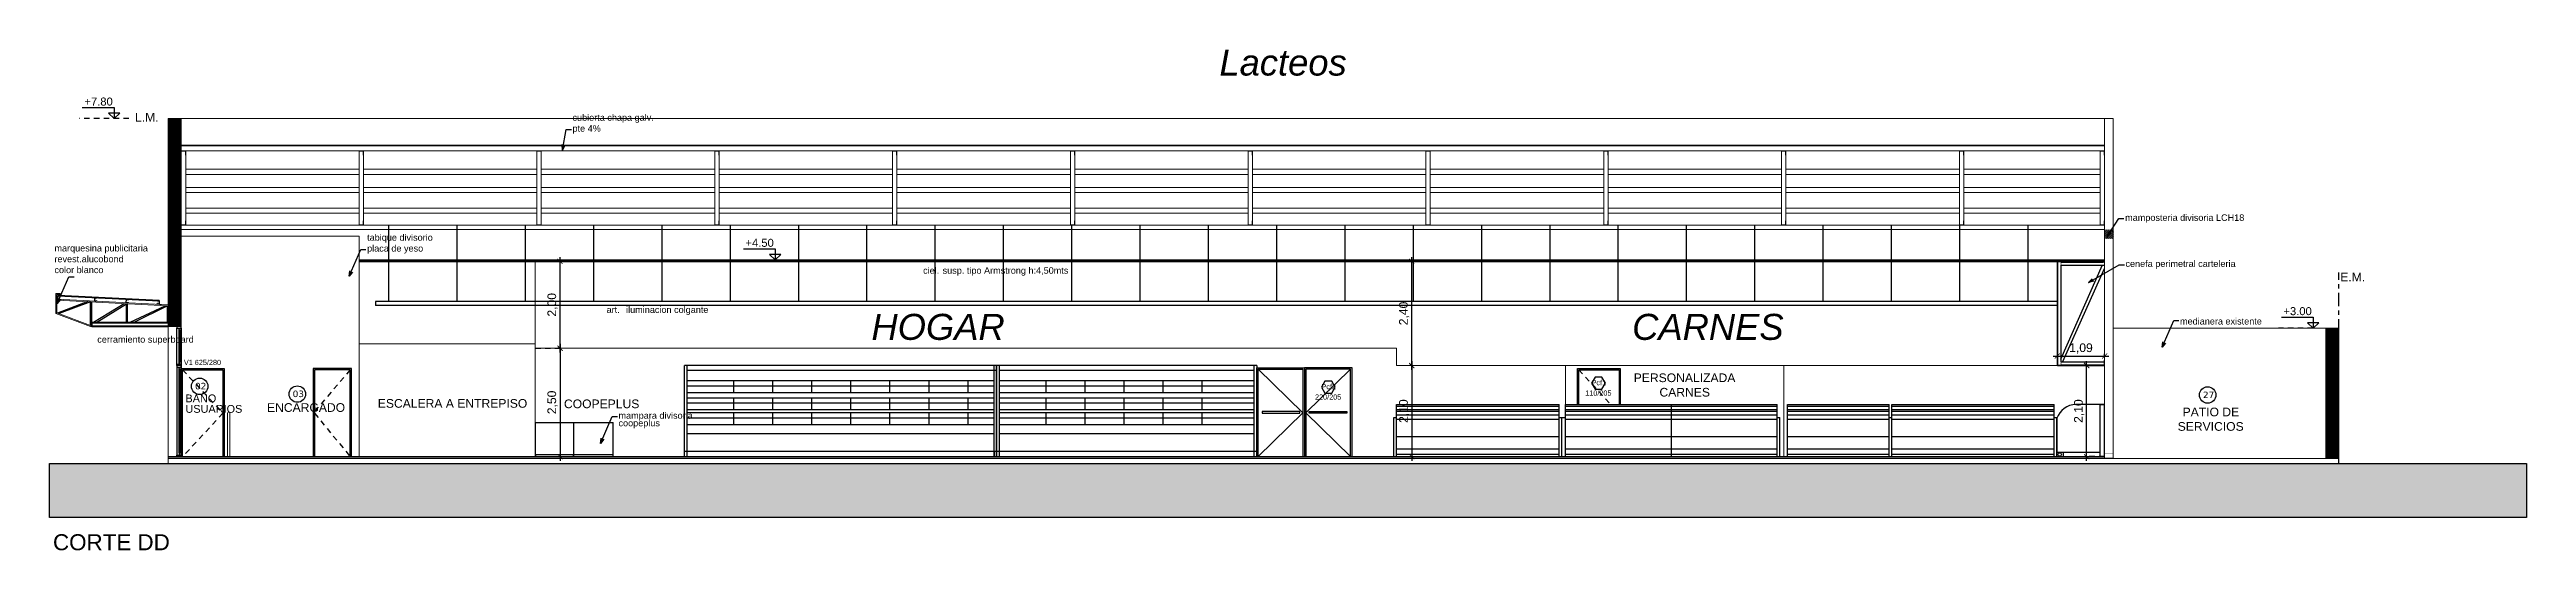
# Model space of a CAD drawing. Header units: metres. Extents: x 1166 to 1459, y -137 to 62.
# Drawn here: x 1255.8 to 1313, y -105.9 to -94.3 of the extents above; entities that cross this region are included whole.
import ezdxf

# ---------------------------------------------------------------- set-up
doc = ezdxf.new("R2010")
doc.units = ezdxf.units.M
doc.header["$LTSCALE"] = 0.508
doc.header["$PDMODE"] = 1
doc.header["$PDSIZE"] = -2
for name, pattern in [('ACAD_ISO10W100', [18, 12, -3, 0, -3]), ('DASHED2', [0.375, 0.25, -0.125]), ('HIDDEN', [0.375, 0.25, -0.125]), ('HIDDEN2', [0.1875, 0.125, -0.0625])]:
    doc.linetypes.add(name, pattern=pattern)
doc.layers.get('0').update_dxf_attribs({"color": 9})
doc.layers.get('Defpoints').update_dxf_attribs({"color": 9})
for name, color, linetype in [('1-EJES', 9, 'ACAD_ISO10W100'), ('2-Desig-Carp', 9, 'Continuous'), ('2-texto', 9, 'Continuous'), ('3-muros', 9, 'Continuous'), ('3-tabiques', 9, 'Continuous'), ('3-VISTA', 9, 'Continuous'), ('4-carpinterias', 9, 'Continuous'), ('7-artef', 9, 'Continuous'), ('7-equipamiento', 9, 'Continuous'), ('8-cotas-100', 9, 'Continuous'), ('9-Hatch', 9, 'Continuous'), ('9-Hatch existente', 9, 'Continuous'), ('arq 0.09', 9, 'Continuous'), ('arq carpinterias', 9, 'Continuous'), ('Estructura', 9, 'HIDDEN2'), ('estructura metlaica', 9, 'Continuous'), ('Iluminacion', 9, 'Continuous'), ('Metálica', 9, 'Continuous')]:
    doc.layers.add(name, color=color, linetype=linetype)
doc.styles.add('swiss', font='swissel.ttf')
doc.dimstyles.new('dim-100', dxfattribs={"dimtxt": 0.2, "dimasz": 0.12, "dimexe": 0.05, "dimexo": 0, "dimgap": 0.05, "dimtad": 1, "dimzin": 4, "dimtxsty": 'swiss', "dimblk": 'ARCHTICK', "dimcen": 0.5, "dimdle": 0.1, "dimclrd": 256, "dimclre": 252, "dimclrt": 256, "dimadec": 0, "dimazin": 0, "dimtfac": 1, "dimtix": 1, "dimtmove": 2, "dimatfit": 3, "dimldrblk": 'OPEN30', "dimfxl": 0.05, "dimtolj": 1, "dimtzin": 0, "dimarcsym": 0})

msp = doc.modelspace()

# ---------------------------------------------------------------- texts
at = {"layer": '2-Desig-Carp', "char_height": 0.12, "width": 5.11385, "attachment_point": 3, "style": 'swiss'}
for s, insert in [('\\pi-0.36,l0.48,t0.48;{\\fArial|b0|i0|c0|p34;V1 625/280}', (1259.79, -101.484)), ('Pcf2', (1285.499, -102.042)), ('{\\fArial|b0|i0|c0|p34;110/205}', (1291.853, -102.191)), ('Pcf1', (1291.729, -101.95)), ('{\\fArial|b0|i0|c0|p34;220/205}', (1285.622, -102.283))]:
    msp.add_mtext(s, dxfattribs=dict(at, insert=insert))
at = {"layer": '2-texto', "style": 'swiss'}
for s, height, p in [('+7.80', 0.1847, (1256.64, -95.621)), ('+4.50', 0.1847, (1271.883, -98.878)), ('+3.00', 0.1847, (1307.348, -100.454)), ('CORTE DD', 0.3694, (1255.914, -105.875))]:
    msp.add_text(s, height=height, dxfattribs=at).set_placement(p)
for s, insert, char_height, width, attachment_point in [('L.M.', (1257.806, -95.79), 0.2, 3.10441, 1), ('\\A1;cubierta chapa galv.\\Ppte 4%', (1267.894, -96.268), 0.15, 3.95327, 7), ('\\A1;mamposteria divisoria LCH18', (1303.697, -98.325), 0.15, 3.95327, 7), ('\\A1;tabique divisorio\\Pplaca de yeso', (1263.158, -99.033), 0.15, 3.95327, 7), ('\\A1;marquesina publicitaria\\Prevest.alucobond\\Pcolor blanco', (1255.948, -99.487), 0.15, 2.41056, 7), ('\\A1;\\pi-0.45,l0.6,t0.6;ciel.^Isusp. tipo Armstrong h:4,50mts', (1275.829, -99.544), 0.15, 3.95327, 7), ('\\A1;cenefa perimetral carteleria', (1303.705, -99.387), 0.15, 3.95327, 7), ('E.M.', (1308.658, -99.476), 0.2, 3.10441, 1), ('\\A1;\\pi-0.45,l0.75,t0.75;art.^Iiluminacion colgante', (1268.38, -100.448), 0.15, 3.95327, 7), ('\\A1;medianera existente', (1304.963, -100.672), 0.15, 3.95327, 7), ('\\A1;cerramiento superboard', (1256.936, -101.134), 0.15, 2.41056, 7), ('\\P{\\H0.9x;\\PBAÑO }', (1258.968, -101.65), 0.2, 5.11385, 1), ('{\\fVerdana|b0|i0|c0|p34;02}', (1259.189, -102.168), 0.15, 0.17143, 7), ('{\\fVerdana|b0|i0|c0|p34;03}', (1261.441, -102.346), 0.15, 0.17143, 7), ('\\pi25.888;{\\fArial|b0|i0|c0|p34;PERSONALIZADA\\P\\pi26.481;CARNES}', (1266.478, -101.798), 0.2, 54.0984, 1), ('{\\fVerdana|b0|i0|c0|p34;27}', (1305.491, -102.368), 0.15, 0.29475, 7), ('\\P{\\H0.9x;\\PUSUARIOS }', (1258.968, -101.892), 0.2, 5.11385, 1), ('\\pi26.166;{\\fArial|b0|i0|c0|p34;ENCARGADO}', (1234.684, -102.484), 0.2, 54.0984, 1), ('\\pi25.343;{\\fArial|b0|i0|c0|p34;ESCALERA A ENTREPISO}', (1238.062, -102.389), 0.2, 54.0984, 1), ('\\pi26.194;{\\fArial|b0|i0|c0|p34;COOPEPLUS}', (1241.503, -102.399), 0.2, 54.0984, 1), ('\\A1;mampara divisoria', (1268.955, -102.889), 0.15, 3.95327, 7), ('\\pi0.55084;{\\fArial|b0|i0|c0|p34;PATIO DE \\P\\pi0.4374;SERVICIOS}', (1304.472, -102.587), 0.2, 2.36921, 1), ('\\A1;coopeplus', (1268.955, -103.063), 0.15, 3.95327, 7)]:
    msp.add_mtext(s, dxfattribs=dict(at, insert=insert, char_height=char_height, width=width, attachment_point=attachment_point))
at = {"layer": '3-tabiques', "char_height": 0.6, "attachment_point": 3}
for s, insert in [('{\\fArial|b0|i1|c0|p34;Lacteos}', (1285.747, -94.329)), ('{\\fArial|b0|i1|c0|p34;HOGAR}', (1277.861, -100.424)), ('{\\fArial|b0|i1|c0|p34;CARNES}', (1295.822, -100.424))]:
    msp.add_mtext_dynamic_manual_height_columns(s, width=4.00036, gutter_width=12.5, heights=[0], dxfattribs=dict(at, insert=insert))

# ---------------------------------------------------------------- blocks, each defined once
blk = doc.blocks.new('*U233')
at = {"layer": '3-tabiques', "color": 3}
blk.add_lwpolyline([(-0.002, 0.019), (0.002, 0.019), (0.002, 0.011), (-0.002, 0.011)], close=True, dxfattribs=at)
for points in [[(0, -0.019), (0, 0.011)], [(-0.007, -0.019), (-0.007, -0.018), (-0.004, -0.018)], [(-0.007, -0.019), (0.007, -0.019)], [(0.007, -0.019), (0.007, -0.018), (0.004, -0.018)]]:
    blk.add_lwpolyline(points, dxfattribs=at)
blk = doc.blocks.new('*U234')
at = {"layer": '3-tabiques', "color": 0, "linetype": 'ByBlock', "lineweight": -2}
for p in [(-20.4, 0), (-19.8, 0), (-19.2, 0), (-18.6, 0), (-18, 0), (-17.4, 0), (-16.8, 0), (-16.2, 0), (-15.6, 0), (-15, 0), (-14.4, 0), (-13.8, 0), (-13.2, 0), (-12.6, 0), (-12, 0), (-11.4, 0), (-10.8, 0), (-10.2, 0), (-9.6, 0), (-9, 0), (-8.4, 0), (-7.8, 0), (-7.2, 0), (-6.6, 0), (-6, 0), (-5.4, 0), (-4.8, 0), (-4.2, 0), (-3.6, 0), (-3, 0), (-2.4, 0), (-1.8, 0), (-1.2, 0), (-0.6, 0), (0, 0)]:
    blk.add_blockref('*U233', p, dxfattribs=at)
blk = doc.blocks.new('_ARCHTICK')
at = {"color": 0, "linetype": 'ByBlock', "const_width": 0.15}
blk.add_lwpolyline([(-0.5, -0.5), (0.5, 0.5)], dxfattribs=at)
blk = doc.blocks.new('_Open30')
at = {"color": 0, "linetype": 'ByBlock', "lineweight": -2}
for p, q in [((-1, 0.27), (0, 0)), ((0, 0), (-1, -0.27)), ((0, 0), (-1, 0))]:
    blk.add_line(p, q, dxfattribs=at)
blk = doc.blocks.new('C80x80x15x1.6')
for p, q in [((-0.02, 0.0768), (-0.02, 0.0032)), ((-0.0184, 0.0768), (-0.0184, 0.0032)), ((0.0168, 0.08), (-0.0168, 0.08)), ((0.0168, 0.0784), (-0.0168, 0.0784)), ((-0.0168, 0.0016), (0.0168, 0.0016)), ((-0.0168, 0), (0.0168, 0)), ((0.0184, 0.065), (0.0184, 0.0768)), ((0.02, 0.065), (0.0184, 0.065)), ((0.0184, 0.0032), (0.0184, 0.015)), ((0.0184, 0.015), (0.02, 0.015)), ((0.02, 0.065), (0.02, 0.0768)), ((0.02, 0.0032), (0.02, 0.015))]:
    blk.add_line(p, q)
for centre, radius, start, end in [((-0.0168, 0.0768), 0.0032, 90, 180), ((-0.0168, 0.0032), 0.0032, 180, 270), ((-0.0168, 0.0768), 0.0016, 90, 180), ((-0.0168, 0.0032), 0.0016, 180, 270), ((0.0168, 0.0768), 0.0032, 0, 90), ((0.0168, 0.0768), 0.0016, 0, 90), ((0.0168, 0.0032), 0.0016, 270, 0), ((0.0168, 0.0032), 0.0032, 270, 0)]:
    blk.add_arc(centre, radius, start, end)
blk = doc.blocks.new('*D574')
at = {"layer": '8-cotas-100', "color": 252, "linetype": 'HIDDEN', "lineweight": -2, "transparency": 16777216}
for p, q in [((1267.034, -101.216), (1267.657, -101.216)), ((1267.034, -103.716), (1267.657, -103.716))]:
    blk.add_line(p, q, dxfattribs=at)
at = {"layer": '8-cotas-100', "lineweight": -2, "transparency": 16777216}
blk.add_line((1267.607, -101.116), (1267.607, -103.816), dxfattribs=at)
at = {"layer": 'Defpoints', "color": 0, "transparency": 16777216}
for p in [(1267.034, -101.216), (1267.034, -103.716), (1267.607, -103.716)]:
    blk.add_point(p, dxfattribs=at)
at = {"layer": '8-cotas-100', "lineweight": -2, "transparency": 16777216, "xscale": 0.12, "yscale": 0.12, "zscale": 0.12}
for p, rotation in [((1267.607, -101.216), 90), ((1267.607, -103.716), 270)]:
    blk.add_blockref('_ARCHTICK', p, dxfattribs=dict(at, rotation=rotation))
at = {"layer": '8-cotas-100', "transparency": 16777216, "insert": (1267.435, -102.466), "char_height": 0.2, "attachment_point": 5, "rotation": 90, "style": 'swiss'}
blk.add_mtext('\\A1;2,50', dxfattribs=at)
blk = doc.blocks.new('*D575')
at = {"layer": '8-cotas-100', "color": 252, "linetype": 'HIDDEN', "lineweight": -2, "transparency": 16777216}
for p, q in [((1287.246, -101.616), (1287.196, -101.616)), ((1286.894, -103.716), (1287.296, -103.716))]:
    blk.add_line(p, q, dxfattribs=at)
at = {"layer": '8-cotas-100', "lineweight": -2, "transparency": 16777216}
blk.add_line((1287.246, -101.516), (1287.246, -103.816), dxfattribs=at)
at = {"layer": 'Defpoints', "color": 0, "transparency": 16777216}
for p in [(1287.246, -101.616), (1286.894, -103.716), (1287.246, -103.716)]:
    blk.add_point(p, dxfattribs=at)
at = {"layer": '8-cotas-100', "lineweight": -2, "transparency": 16777216, "xscale": 0.12, "yscale": 0.12, "zscale": 0.12}
for p, rotation in [((1287.246, -101.616), 90), ((1287.246, -103.716), 270)]:
    blk.add_blockref('_ARCHTICK', p, dxfattribs=dict(at, rotation=rotation))
at = {"layer": '8-cotas-100', "transparency": 16777216, "insert": (1287.074, -102.666), "char_height": 0.2, "attachment_point": 5, "rotation": 90, "style": 'swiss'}
blk.add_mtext('\\A1;2,10', dxfattribs=at)
blk = doc.blocks.new('*D576')
at = {"layer": '8-cotas-100', "color": 252, "linetype": 'HIDDEN', "lineweight": -2, "transparency": 16777216}
for p, q in [((1267.607, -99.214), (1267.557, -99.214)), ((1267.607, -101.216), (1267.557, -101.216))]:
    blk.add_line(p, q, dxfattribs=at)
at = {"layer": '8-cotas-100', "lineweight": -2, "transparency": 16777216}
blk.add_line((1267.607, -101.316), (1267.607, -99.114), dxfattribs=at)
at = {"layer": 'Defpoints', "color": 0, "transparency": 16777216}
for p in [(1267.607, -99.214), (1267.607, -99.214), (1267.607, -101.216)]:
    blk.add_point(p, dxfattribs=at)
at = {"layer": '8-cotas-100', "lineweight": -2, "transparency": 16777216, "xscale": 0.12, "yscale": 0.12, "zscale": 0.12}
for p, rotation in [((1267.607, -99.214), 90), ((1267.607, -101.216), 270)]:
    blk.add_blockref('_ARCHTICK', p, dxfattribs=dict(at, rotation=rotation))
at = {"layer": '8-cotas-100', "transparency": 16777216, "insert": (1267.435, -100.215), "char_height": 0.2, "attachment_point": 5, "rotation": 90, "style": 'swiss'}
blk.add_mtext('\\A1;2,00', dxfattribs=at)
blk = doc.blocks.new('*D577')
at = {"layer": '8-cotas-100', "color": 252, "linetype": 'HIDDEN', "lineweight": -2, "transparency": 16777216}
for p, q in [((1287.246, -99.214), (1287.196, -99.214)), ((1287.246, -101.616), (1287.196, -101.616))]:
    blk.add_line(p, q, dxfattribs=at)
at = {"layer": '8-cotas-100', "lineweight": -2, "transparency": 16777216}
blk.add_line((1287.246, -101.716), (1287.246, -99.114), dxfattribs=at)
at = {"layer": 'Defpoints', "color": 0, "transparency": 16777216}
for p in [(1287.246, -99.214), (1287.246, -99.214), (1287.246, -101.616)]:
    blk.add_point(p, dxfattribs=at)
at = {"layer": '8-cotas-100', "lineweight": -2, "transparency": 16777216, "xscale": 0.12, "yscale": 0.12, "zscale": 0.12}
for p, rotation in [((1287.246, -99.214), 90), ((1287.246, -101.616), 270)]:
    blk.add_blockref('_ARCHTICK', p, dxfattribs=dict(at, rotation=rotation))
at = {"layer": '8-cotas-100', "transparency": 16777216, "insert": (1287.074, -100.415), "char_height": 0.2, "attachment_point": 5, "rotation": 90, "style": 'swiss'}
blk.add_mtext('\\A1;2,40', dxfattribs=at)
blk = doc.blocks.new('*D578')
at = {"layer": '8-cotas-100', "color": 252, "linetype": 'HIDDEN', "lineweight": -2, "transparency": 16777216}
for p, q in [((1303.224, -101.616), (1302.76, -101.616)), ((1303.224, -103.716), (1302.76, -103.716))]:
    blk.add_line(p, q, dxfattribs=at)
at = {"layer": '8-cotas-100', "lineweight": -2, "transparency": 16777216}
blk.add_line((1302.81, -103.816), (1302.81, -101.516), dxfattribs=at)
at = {"layer": 'Defpoints', "color": 0, "transparency": 16777216}
for p in [(1302.81, -101.616), (1303.224, -101.616), (1303.224, -103.716)]:
    blk.add_point(p, dxfattribs=at)
at = {"layer": '8-cotas-100', "lineweight": -2, "transparency": 16777216, "xscale": 0.12, "yscale": 0.12, "zscale": 0.12}
for p, rotation in [((1302.81, -101.616), 90), ((1302.81, -103.716), 270)]:
    blk.add_blockref('_ARCHTICK', p, dxfattribs=dict(at, rotation=rotation))
at = {"layer": '8-cotas-100', "transparency": 16777216, "insert": (1302.638, -102.666), "char_height": 0.2, "attachment_point": 5, "rotation": 90, "style": 'swiss'}
blk.add_mtext('\\A1;2,10', dxfattribs=at)
blk = doc.blocks.new('*D579')
at = {"layer": '8-cotas-100', "lineweight": -2, "transparency": 16777216}
blk.add_line((1302.035, -101.396), (1303.324, -101.396), dxfattribs=at)
at = {"layer": '8-cotas-100', "color": 252, "linetype": 'HIDDEN', "lineweight": -2, "transparency": 16777216}
for p, q in [((1302.135, -101.616), (1302.135, -101.346)), ((1303.224, -101.616), (1303.224, -101.346))]:
    blk.add_line(p, q, dxfattribs=at)
at = {"layer": 'Defpoints', "color": 0, "transparency": 16777216}
for p in [(1302.135, -101.616), (1303.224, -101.396), (1303.224, -101.616)]:
    blk.add_point(p, dxfattribs=at)
at = {"layer": '8-cotas-100', "lineweight": -2, "transparency": 16777216, "xscale": 0.12, "yscale": 0.12, "zscale": 0.12, "rotation": 180}
blk.add_blockref('_ARCHTICK', (1302.135, -101.396), dxfattribs=at)
at = {"layer": '8-cotas-100', "lineweight": -2, "transparency": 16777216, "xscale": 0.12, "yscale": 0.12, "zscale": 0.12}
blk.add_blockref('_ARCHTICK', (1303.224, -101.396), dxfattribs=at)
at = {"layer": '8-cotas-100', "transparency": 16777216, "insert": (1302.679, -101.224), "char_height": 0.2, "attachment_point": 5, "style": 'swiss'}
blk.add_mtext('\\A1;1,09', dxfattribs=at)

# ---------------------------------------------------------------- dimensions: what is measured, and where the dimension line sits
at = {"layer": '8-cotas-100'}
for base, p1, p2, picture, middle in [((1267.607, -99.214), (1267.607, -101.216), (1267.607, -99.214), '*D576', (1267.435, -100.215)), ((1287.246, -99.214), (1287.246, -101.616), (1287.246, -99.214), '*D577', (1287.074, -100.415)), ((1267.607, -103.716), (1267.034, -101.216), (1267.034, -103.716), '*D574', (1267.435, -102.466)), ((1287.246, -103.716), (1287.246, -101.616), (1286.894, -103.716), '*D575', (1287.074, -102.666)), ((1302.81, -101.616), (1303.224, -103.716), (1303.224, -101.616), '*D578', (1302.638, -102.666))]:
    dim = msp.add_linear_dim(base=base, p1=p1, p2=p2, angle=90, dimstyle='dim-100', dxfattribs=at)
    dim.commit()
    dim.dimension.update_dxf_attribs({"geometry": picture, "text_midpoint": middle})
dim = msp.add_linear_dim(base=(1303.224, -101.396), p1=(1302.135, -101.616), p2=(1303.224, -101.616), dimstyle='dim-100', dxfattribs=at)
dim.commit()
dim.dimension.update_dxf_attribs({"geometry": '*D579', "text_midpoint": (1302.679, -101.224)})

# ---------------------------------------------------------------- hatches: boundary and pattern name
at = {"layer": '9-Hatch', "linetype": 'Continuous', "lineweight": 0}
h = msp.add_hatch(dxfattribs=at)
h.set_pattern_fill('ANSI31', color=256, scale=0.01, angle=-90)
h.set_pattern_definition([(315, (-7.122327, -41.89792), (0.0224506403, 0.0224506403), [])])
h.paths.add_polyline_path([(1258.874, -98.488), (1258.574, -98.488), (1258.574, -98.688), (1258.874, -98.688)])
h = msp.add_hatch(dxfattribs=at)
h.set_pattern_fill('ANSI31', color=256, scale=0.01, angle=-90)
h.set_pattern_definition([(315, (37.43307, -41.896056), (0.0224506403, 0.0224506403), [])])
h.paths.add_polyline_path([(1303.43, -98.486), (1303.232, -98.486), (1303.232, -98.686), (1303.43, -98.686)])
at = {"layer": '9-Hatch'}
h = msp.add_hatch(dxfattribs=at)
h.set_pattern_fill('HOUND', color=256, scale=0.1, angle=45)
h.set_pattern_definition([(45, (92.53986, -43.1734), (0.336759605, 0.561266008), [2.54, -1.27]), (135, (92.53986, -43.1734), (0.336759605, -0.561266008), [2.54, -1.27])])
h.paths.add_polyline_path([(1312.952, -105.118), (1312.952, -103.876), (1255.835, -103.876), (1255.835, -105.118)])
at = {"layer": '9-Hatch existente', "linetype": 'Continuous', "lineweight": 0}
h = msp.add_hatch(dxfattribs=at)
h.set_pattern_fill('ANSI31', color=256, scale=0.005, angle=-90)
h.set_pattern_definition([(315, (200.439548, -41.292027), (0.01122532015, 0.01122532015), [])])
h.paths.add_polyline_path([(1258.874, -95.922), (1258.574, -95.922), (1258.574, -100.716), (1258.874, -100.716)])
h = msp.add_hatch(dxfattribs=at)
h.set_pattern_fill('ANSI31', color=256, scale=0.005, angle=-90)
h.set_pattern_definition([(315, (200.439548, -41.082027), (0.01122532015, 0.01122532015), [])])
h.paths.add_polyline_path([(1308.624, -100.756), (1308.324, -100.756), (1308.324, -103.756), (1308.624, -103.756)])

# ---------------------------------------------------------------- linework, layer by layer
at = {"layer": '1-EJES', "linetype": 'ACAD_ISO10W100', "ltscale": 0.05}
msp.add_line((1308.624, -103.876), (1308.624, -99.468), dxfattribs=at)
at = {"layer": '2-texto', "linetype": 'HIDDEN'}
for p, q in [((1257.667, -95.922), (1256.525, -95.922)), ((1308.033, -100.756), (1307.233, -100.756))]:
    msp.add_line(p, q, dxfattribs=at)
at = {"layer": '2-texto'}
for p, q in [((1257.455, -95.799), (1257.195, -95.799)), ((1272.699, -99.057), (1272.438, -99.057)), ((1308.164, -100.633), (1307.903, -100.633))]:
    msp.add_line(p, q, dxfattribs=at)
for points in [[(1256.591, -95.668), (1257.325, -95.668), (1257.325, -95.922)], [(1257.325, -95.922), (1257.195, -95.799)], [(1257.325, -95.922), (1257.455, -95.799)], [(1271.835, -98.925), (1272.568, -98.925), (1272.568, -99.18)], [(1272.568, -99.18), (1272.438, -99.057)], [(1272.568, -99.18), (1272.699, -99.057)], [(1307.3, -100.501), (1308.033, -100.501), (1308.033, -100.756)], [(1308.033, -100.756), (1307.903, -100.633)], [(1308.033, -100.756), (1308.164, -100.633)]]:
    msp.add_lwpolyline(points, dxfattribs=at)
for centre in [(1259.297, -102.095), (1261.549, -102.274), (1305.6, -102.295)]:
    msp.add_circle(centre, 0.19, dxfattribs=at)
at = {"layer": '3-muros', "lineweight": 0}
for p, q in [((1258.874, -95.922), (1258.574, -95.922)), ((1258.574, -95.922), (1258.574, -100.716)), ((1258.874, -100.716), (1258.874, -95.922)), ((1303.224, -95.922), (1303.224, -103.756)), ((1303.224, -95.922), (1303.424, -95.922)), ((1303.424, -95.922), (1303.424, -103.756)), ((1258.574, -100.716), (1258.874, -100.716)), ((1308.324, -103.756), (1308.324, -100.756)), ((1308.624, -100.756), (1308.324, -100.756)), ((1308.624, -103.876), (1308.624, -100.756)), ((1258.574, -103.756), (1258.574, -103.876))]:
    msp.add_line(p, q, dxfattribs=at)
at = {"layer": '3-muros', "linetype": 'Continuous', "lineweight": 0}
for p, q in [((1267.034, -101.216), (1267.034, -99.214)), ((1286.894, -101.216), (1267.034, -101.216)), ((1286.894, -101.216), (1286.894, -101.616)), ((1286.894, -101.616), (1303.224, -101.616)), ((1303.224, -103.716), (1258.574, -103.716)), ((1303.224, -103.726), (1258.574, -103.726))]:
    msp.add_line(p, q, dxfattribs=at)
at = {"layer": '3-muros', "flags": 128}
msp.add_lwpolyline([(1255.977, -100.084), (1255.977, -100.416)], dxfattribs=at)
at = {"layer": '3-muros'}
msp.add_lwpolyline([(1255.835, -103.876), (1312.952, -103.876), (1312.952, -105.118), (1255.835, -105.118)], close=True, dxfattribs=at)
at = {"layer": '3-muros', "lineweight": 0, "const_width": 0.01, "flags": 128}
msp.add_lwpolyline([(1303.224, -103.716), (1303.224, -103.646), (1303.424, -103.646), (1303.424, -103.73), (1303.224, -103.73), (1303.224, -103.646)], dxfattribs=at)
at = {"layer": '3-tabiques', "linetype": 'Continuous', "lineweight": 0}
for p, q in [((1262.974, -98.636), (1258.874, -98.636)), ((1262.974, -103.716), (1262.974, -98.636)), ((1267.034, -101.116), (1262.974, -101.116)), ((1267.034, -103.716), (1267.034, -101.116))]:
    msp.add_line(p, q, dxfattribs=at)
at = {"layer": '3-tabiques'}
for p, q in [((1262.974, -99.177), (1303.224, -99.177)), ((1262.974, -99.199), (1303.224, -99.199)), ((1262.974, -99.214), (1303.224, -99.214)), ((1302.135, -99.216), (1303.224, -99.216)), ((1302.135, -101.616), (1302.135, -99.216)), ((1256.036, -99.99), (1256.035, -100.01)), ((1256.036, -99.99), (1258.366, -100.107)), ((1256.036, -100.01), (1258.366, -100.127)), ((1302.135, -101.616), (1303.224, -101.616)), ((1303.124, -103.716), (1303.124, -102.516)), ((1303.224, -102.516), (1303.124, -102.516)), ((1303.124, -103.716), (1303.124, -102.516)), ((1303.124, -102.516), (1303.224, -102.516)), ((1303.224, -103.716), (1303.224, -102.516)), ((1303.224, -103.716), (1303.224, -102.516))]:
    msp.add_line(p, q, dxfattribs=at)
at = {"layer": '3-tabiques', "const_width": 0.01}
for points in [[(1302.218, -99.257), (1302.218, -99.229), (1302.148, -99.229), (1302.148, -99.257)], [(1302.246, -99.229), (1302.218, -99.229), (1302.218, -99.299), (1302.246, -99.299)], [(1303.196, -99.299), (1303.224, -99.299), (1303.224, -99.229), (1303.196, -99.229)], [(1302.148, -101.575), (1302.148, -101.603), (1302.218, -101.603), (1302.218, -101.575)], [(1302.246, -101.533), (1302.218, -101.533), (1302.218, -101.603), (1302.246, -101.603)], [(1303.196, -101.603), (1303.224, -101.603), (1303.224, -101.533), (1303.196, -101.533)]]:
    msp.add_lwpolyline(points, dxfattribs=at)
at = {"layer": '3-VISTA', "linetype": 'Continuous', "lineweight": 0}
for p, q in [((1303.224, -95.922), (1258.874, -95.922)), ((1308.324, -100.756), (1303.424, -100.756)), ((1290.793, -102.516), (1290.793, -101.616)), ((1290.793, -103.716), (1290.793, -101.616)), ((1295.824, -101.616), (1295.824, -103.716))]:
    msp.add_line(p, q, dxfattribs=at)
at = {"layer": '3-VISTA'}
for p, q in [((1302.148, -101.603), (1302.148, -99.229)), ((1303.171, -99.299), (1302.204, -101.479)), ((1302.218, -99.229), (1303.196, -99.229)), ((1302.218, -99.299), (1303.21, -99.299)), ((1302.218, -99.299), (1302.218, -101.533)), ((1303.21, -99.385), (1302.256, -101.533)), ((1270.534, -101.616), (1270.474, -101.616)), ((1270.474, -103.716), (1270.474, -101.616)), ((1277.674, -101.616), (1270.534, -101.616)), ((1270.534, -101.616), (1270.534, -103.602)), ((1277.614, -103.716), (1277.614, -101.616)), ((1277.674, -101.616), (1277.674, -103.716)), ((1277.734, -101.616), (1277.674, -101.616)), ((1277.674, -103.716), (1277.674, -101.616)), ((1283.674, -101.616), (1277.734, -101.616)), ((1277.734, -101.616), (1277.734, -103.602)), ((1283.614, -103.716), (1283.614, -101.616)), ((1283.674, -101.616), (1283.674, -103.716)), ((1302.218, -101.533), (1303.196, -101.533)), ((1302.218, -101.603), (1303.21, -101.603)), ((1277.674, -101.728), (1270.534, -101.728)), ((1277.614, -101.972), (1270.534, -101.972)), ((1277.614, -102.09), (1270.534, -102.09)), ((1271.615, -102.244), (1271.615, -101.972)), ((1272.515, -102.244), (1272.515, -101.972)), ((1273.415, -102.244), (1273.415, -101.972)), ((1274.315, -102.244), (1274.315, -101.972)), ((1275.215, -102.244), (1275.215, -101.972)), ((1276.115, -102.244), (1276.115, -101.972)), ((1277.015, -102.244), (1277.015, -101.972)), ((1283.614, -101.728), (1277.734, -101.728)), ((1283.614, -101.972), (1277.734, -101.972)), ((1283.614, -102.09), (1277.734, -102.09)), ((1278.815, -102.244), (1278.815, -101.972)), ((1279.715, -102.244), (1279.715, -101.972)), ((1280.615, -102.244), (1280.615, -101.972)), ((1281.515, -102.244), (1281.515, -101.972)), ((1282.415, -102.244), (1282.415, -101.972)), ((1277.614, -102.244), (1270.534, -102.244)), ((1277.614, -102.365), (1270.534, -102.365)), ((1277.614, -102.484), (1270.534, -102.484)), ((1277.614, -102.638), (1270.534, -102.638)), ((1277.614, -102.709), (1270.534, -102.709)), ((1271.615, -102.638), (1271.615, -102.365)), ((1271.615, -102.982), (1271.615, -102.709)), ((1272.515, -102.638), (1272.515, -102.365)), ((1272.515, -102.982), (1272.515, -102.709)), ((1273.415, -102.638), (1273.415, -102.365)), ((1273.415, -102.982), (1273.415, -102.709)), ((1274.315, -102.638), (1274.315, -102.365)), ((1274.315, -102.982), (1274.315, -102.709)), ((1275.215, -102.638), (1275.215, -102.365)), ((1275.215, -102.982), (1275.215, -102.709)), ((1276.115, -102.638), (1276.115, -102.365)), ((1276.115, -102.982), (1276.115, -102.709)), ((1277.015, -102.638), (1277.015, -102.365)), ((1277.015, -102.982), (1277.015, -102.709)), ((1283.614, -102.244), (1277.734, -102.244)), ((1283.614, -102.365), (1277.734, -102.365)), ((1283.614, -102.484), (1277.734, -102.484)), ((1283.614, -102.638), (1277.734, -102.638)), ((1283.614, -102.709), (1277.734, -102.709)), ((1278.815, -102.638), (1278.815, -102.365)), ((1278.815, -102.982), (1278.815, -102.709)), ((1279.715, -102.638), (1279.715, -102.365)), ((1279.715, -102.982), (1279.715, -102.709)), ((1280.615, -102.638), (1280.615, -102.365)), ((1280.615, -102.982), (1280.615, -102.709)), ((1281.515, -102.638), (1281.515, -102.365)), ((1281.515, -102.982), (1281.515, -102.709)), ((1282.415, -102.638), (1282.415, -102.365)), ((1282.415, -102.982), (1282.415, -102.709)), ((1277.614, -102.827), (1270.534, -102.827)), ((1277.614, -102.982), (1270.534, -102.982)), ((1277.614, -103.193), (1270.534, -103.193)), ((1283.614, -102.827), (1277.734, -102.827)), ((1283.614, -102.982), (1277.734, -102.982)), ((1283.614, -103.193), (1277.734, -103.193)), ((1270.534, -103.602), (1270.474, -103.602)), ((1277.674, -103.602), (1270.534, -103.602)), ((1270.534, -103.602), (1270.534, -103.716)), ((1277.614, -103.602), (1277.614, -103.716)), ((1277.734, -103.602), (1277.674, -103.602)), ((1283.674, -103.602), (1277.734, -103.602)), ((1277.734, -103.602), (1277.734, -103.716))]:
    msp.add_line(p, q, dxfattribs=at)
at = {"layer": '3-VISTA', "lineweight": 0}
msp.add_line((1258.574, -100.716), (1258.574, -103.756), dxfattribs=at)
at = {"layer": '3-VISTA'}
for points in [[(1283.673, -103.716), (1283.673, -101.666), (1284.773, -101.666), (1284.773, -103.716)], [(1285.873, -103.716), (1285.873, -101.666), (1284.773, -101.666), (1284.773, -103.716)]]:
    msp.add_lwpolyline(points, dxfattribs=at)
at = {"layer": '4-carpinterias', "linetype": 'Continuous', "lineweight": 0}
for p, q in [((1258.874, -96.537), (1303.224, -96.537)), ((1258.874, -96.547), (1303.224, -96.547))]:
    msp.add_line(p, q, dxfattribs=at)
at = {"layer": '4-carpinterias'}
for p, q in [((1258.774, -101.581), (1258.774, -100.751)), ((1258.824, -101.581), (1258.824, -100.801)), ((1258.849, -100.801), (1258.849, -101.531)), ((1258.874, -100.801), (1258.874, -103.631)), ((1258.774, -101.651), (1258.774, -103.681)), ((1258.824, -103.631), (1258.824, -101.651)), ((1258.849, -101.701), (1258.849, -103.631))]:
    msp.add_line(p, q, dxfattribs=at)
at = {"layer": '4-carpinterias', "linetype": 'DASHED2'}
for p, q in [((1258.904, -101.716), (1259.831, -102.716)), ((1262.769, -101.716), (1261.945, -102.676)), ((1291.098, -101.716), (1291.84, -102.516)), ((1259.831, -102.716), (1258.904, -103.716)), ((1261.945, -102.716), (1262.769, -103.716))]:
    msp.add_line(p, q, dxfattribs=at)
at = {"layer": '4-carpinterias', "lineweight": 0}
for p, q in [((1268.834, -102.926), (1267.034, -102.926)), ((1267.044, -103.666), (1267.044, -102.936)), ((1267.916, -102.936), (1267.044, -102.936)), ((1267.916, -103.666), (1267.916, -102.936)), ((1268.824, -102.936), (1267.926, -102.936)), ((1267.926, -103.666), (1267.926, -102.936)), ((1268.824, -103.666), (1268.824, -102.936)), ((1268.834, -103.726), (1268.834, -102.926)), ((1268.834, -103.676), (1267.034, -103.676)), ((1267.916, -103.666), (1267.044, -103.666)), ((1268.824, -103.666), (1267.926, -103.666))]:
    msp.add_line(p, q, dxfattribs=at)
at = {"layer": '4-carpinterias', "lineweight": 0, "const_width": 0.01}
for points in [[(1258.592, -100.696), (1258.692, -100.696), (1258.692, -100.596), (1258.592, -100.596)], [(1258.746, -100.696), (1258.846, -100.696), (1258.846, -100.596), (1258.746, -100.596)]]:
    msp.add_lwpolyline(points, close=True, dxfattribs=at)
at = {"layer": '4-carpinterias'}
for points in [[(1258.774, -100.716), (1258.774, -100.751), (1258.874, -100.751), (1258.874, -100.716), (1258.774, -100.716)], [(1258.874, -100.751), (1258.874, -100.801), (1258.824, -100.801), (1258.824, -100.751)], [(1258.774, -101.616), (1258.774, -101.581), (1258.874, -101.581), (1258.874, -101.616), (1258.774, -101.616)], [(1258.774, -101.616), (1258.774, -101.651), (1258.874, -101.651), (1258.874, -101.616), (1258.774, -101.616)], [(1258.874, -101.581), (1258.874, -101.531), (1258.824, -101.531), (1258.824, -101.581)], [(1258.874, -101.651), (1258.874, -101.701), (1258.824, -101.701), (1258.824, -101.651)], [(1258.874, -103.716), (1258.874, -101.686), (1259.858, -101.686), (1259.858, -103.716)], [(1262.799, -103.716), (1262.799, -101.686), (1261.915, -101.686), (1261.915, -103.716)], [(1283.708, -103.716), (1283.708, -101.701), (1284.738, -101.701), (1284.738, -103.716)], [(1283.708, -101.701), (1284.738, -102.708)], [(1285.838, -103.716), (1285.838, -101.701), (1284.808, -101.701), (1284.808, -103.716)], [(1285.838, -101.701), (1284.808, -102.708)], [(1291.068, -102.516), (1291.068, -101.686), (1292.052, -101.686), (1292.052, -102.516)], [(1284.738, -102.708), (1283.708, -103.716)], [(1284.808, -102.708), (1285.838, -103.716)], [(1258.774, -103.716), (1258.774, -103.681), (1258.874, -103.681), (1258.874, -103.716), (1258.774, -103.716)], [(1258.874, -103.681), (1258.874, -103.631), (1258.824, -103.631), (1258.824, -103.681)]]:
    msp.add_lwpolyline(points, dxfattribs=at)
at = {"layer": '4-carpinterias', "lineweight": 0, "flags": 128}
msp.add_lwpolyline([(1259.935, -103.716), (1259.935, -102.716, -1), (1259.99, -102.716), (1259.99, -103.716)], format="xyb", dxfattribs=at)
at = {"layer": '4-carpinterias'}
for points in [[(1284.664, -102.673), (1283.798, -102.673), (1283.798, -102.715), (1284.664, -102.715)], [(1284.883, -102.673), (1285.749, -102.673), (1285.749, -102.715), (1284.883, -102.715)]]:
    msp.add_lwpolyline(points, close=True, dxfattribs=at)
at = {"layer": '4-carpinterias', "lineweight": 0}
for points in [[(1267.049, -103.676), (1267.034, -103.676), (1267.034, -103.726), (1267.049, -103.726)], [(1267.926, -103.676), (1267.913, -103.676), (1267.913, -103.726), (1267.926, -103.726)], [(1268.834, -103.676), (1268.822, -103.676), (1268.822, -103.726), (1268.834, -103.726)]]:
    msp.add_lwpolyline(points, close=True, dxfattribs=at)
at = {"layer": '7-artef'}
for p, q in [((1286.894, -103.716), (1286.894, -102.516)), ((1286.894, -102.516), (1290.644, -102.516)), ((1286.894, -102.556), (1290.644, -102.556)), ((1286.894, -102.629), (1290.644, -102.629)), ((1286.894, -102.669), (1290.644, -102.669)), ((1286.894, -102.755), (1290.644, -102.755)), ((1290.644, -103.716), (1290.644, -102.516)), ((1290.793, -103.716), (1290.793, -102.516)), ((1290.793, -102.516), (1293.233, -102.516)), ((1290.793, -102.556), (1293.233, -102.556)), ((1290.793, -102.629), (1293.233, -102.629)), ((1290.793, -102.669), (1293.233, -102.669)), ((1290.793, -102.755), (1293.233, -102.755)), ((1293.233, -103.716), (1293.233, -102.516)), ((1293.233, -103.716), (1293.233, -102.516)), ((1293.233, -102.516), (1295.673, -102.516)), ((1293.233, -102.556), (1295.673, -102.556)), ((1293.233, -102.629), (1295.673, -102.629)), ((1293.233, -102.669), (1295.673, -102.669)), ((1293.233, -102.755), (1295.673, -102.755)), ((1295.673, -103.716), (1295.673, -102.516)), ((1295.914, -103.716), (1295.914, -102.516)), ((1295.914, -103.716), (1295.914, -102.516)), ((1295.914, -102.516), (1298.254, -102.516)), ((1295.914, -102.556), (1298.254, -102.556)), ((1295.914, -102.629), (1298.254, -102.629)), ((1295.914, -102.669), (1298.254, -102.669)), ((1295.914, -102.755), (1298.254, -102.755)), ((1298.254, -103.716), (1298.254, -102.516)), ((1298.314, -103.716), (1298.314, -102.516)), ((1298.314, -102.516), (1302.064, -102.516)), ((1298.314, -102.556), (1302.064, -102.556)), ((1298.314, -102.629), (1302.064, -102.629)), ((1298.314, -102.669), (1302.064, -102.669)), ((1298.314, -102.755), (1302.064, -102.755)), ((1302.064, -103.716), (1302.064, -102.516)), ((1286.834, -103.716), (1286.834, -102.816)), ((1286.834, -102.816), (1286.894, -102.816)), ((1286.894, -102.85), (1290.644, -102.85)), ((1286.894, -103.251), (1290.644, -103.251)), ((1290.644, -102.816), (1290.704, -102.816)), ((1290.704, -103.716), (1290.704, -102.816)), ((1290.704, -103.716), (1290.704, -102.816)), ((1290.704, -102.816), (1290.793, -102.816)), ((1290.793, -102.85), (1293.233, -102.85)), ((1290.793, -103.251), (1293.233, -103.251)), ((1293.233, -102.85), (1295.673, -102.85)), ((1293.233, -103.251), (1295.673, -103.251)), ((1295.673, -102.816), (1295.733, -102.816)), ((1295.733, -103.716), (1295.733, -102.816)), ((1295.733, -103.716), (1295.733, -102.816)), ((1295.914, -102.85), (1298.254, -102.85)), ((1295.914, -103.251), (1298.254, -103.251)), ((1298.254, -103.716), (1298.254, -102.816)), ((1298.254, -102.816), (1298.314, -102.816)), ((1298.314, -102.85), (1302.064, -102.85)), ((1298.314, -103.251), (1302.064, -103.251)), ((1302.064, -102.816), (1302.124, -102.816)), ((1302.124, -103.716), (1302.124, -102.816)), ((1302.124, -103.716), (1302.124, -102.816)), ((1286.894, -103.535), (1290.644, -103.535)), ((1286.894, -103.662), (1290.644, -103.662)), ((1290.793, -103.535), (1293.233, -103.535)), ((1290.793, -103.662), (1293.233, -103.662)), ((1293.233, -103.535), (1295.673, -103.535)), ((1293.233, -103.662), (1295.673, -103.662)), ((1295.914, -103.535), (1298.254, -103.535)), ((1295.914, -103.662), (1298.254, -103.662)), ((1298.314, -103.535), (1302.064, -103.535)), ((1298.314, -103.662), (1302.064, -103.662))]:
    msp.add_line(p, q, dxfattribs=at)
at = {"layer": '7-equipamiento'}
for p, q in [((1302.124, -103.616), (1303.124, -103.616)), ((1302.277, -103.723), (1302.277, -103.623))]:
    msp.add_line(p, q, dxfattribs=at)
msp.add_lwpolyline([(1303.124, -102.516), (1303.124, -102.516), (1302.561, -102.516, 0.323665), (1302.124, -102.832), (1302.124, -103.616)], format="xyb", dxfattribs=at)
msp.add_circle((1302.187, -103.668), 0.0395, dxfattribs=at)
at = {"layer": 'arq 0.09'}
for points in [[(1258.904, -103.716), (1258.904, -101.716), (1259.831, -101.716), (1259.831, -103.716)], [(1262.769, -103.716), (1262.769, -101.716), (1261.945, -101.716), (1261.945, -103.716)], [(1291.098, -102.516), (1291.098, -101.716), (1292.026, -101.716), (1292.026, -102.516)]]:
    msp.add_lwpolyline(points, dxfattribs=at)
at = {"layer": 'arq carpinterias'}
for points in [[(1285.482, -102.112), (1285.402, -101.974), (1285.243, -101.974), (1285.163, -102.112), (1285.243, -102.25), (1285.402, -102.25)], [(1291.712, -102.02), (1291.632, -101.881), (1291.473, -101.881), (1291.393, -102.02), (1291.473, -102.158), (1291.632, -102.158)]]:
    msp.add_lwpolyline(points, close=True, dxfattribs=at)
at = {"layer": 'Estructura', "linetype": 'Continuous', "lineweight": 0}
msp.add_line((1308.624, -103.756), (1258.574, -103.756), dxfattribs=at)
at = {"layer": 'Estructura', "linetype": 'Continuous', "lineweight": 0, "const_width": 0.01}
for points in [[(1258.574, -98.688), (1258.874, -98.688), (1258.874, -98.488), (1258.574, -98.488)], [(1303.23, -98.686), (1303.43, -98.686), (1303.43, -98.486), (1303.23, -98.486)]]:
    msp.add_lwpolyline(points, close=True, dxfattribs=at)
at = {"layer": 'estructura metlaica', "linetype": 'Continuous', "lineweight": 0}
for p, q in [((1258.874, -96.667), (1303.224, -96.667)), ((1258.974, -97.087), (1262.974, -97.087)), ((1263.074, -97.087), (1267.074, -97.087)), ((1267.174, -97.087), (1271.174, -97.087)), ((1271.274, -97.087), (1275.274, -97.087)), ((1275.374, -97.087), (1279.374, -97.087)), ((1279.474, -97.087), (1283.474, -97.087)), ((1283.574, -97.087), (1287.574, -97.087)), ((1287.674, -97.087), (1291.674, -97.087)), ((1291.774, -97.087), (1295.774, -97.087)), ((1295.874, -97.087), (1299.874, -97.087)), ((1299.974, -97.087), (1303.12, -97.087)), ((1303.22, -97.087), (1303.224, -97.087)), ((1258.974, -97.207), (1262.974, -97.207)), ((1258.974, -97.508), (1262.974, -97.508)), ((1258.974, -97.628), (1262.974, -97.628)), ((1263.074, -97.207), (1267.074, -97.207)), ((1263.074, -97.508), (1267.074, -97.508)), ((1263.074, -97.628), (1267.074, -97.628)), ((1267.174, -97.207), (1271.174, -97.207)), ((1267.174, -97.508), (1271.174, -97.508)), ((1267.174, -97.628), (1271.174, -97.628)), ((1271.274, -97.207), (1275.274, -97.207)), ((1271.274, -97.508), (1275.274, -97.508)), ((1271.274, -97.628), (1275.274, -97.628)), ((1275.374, -97.207), (1279.374, -97.207)), ((1275.374, -97.508), (1279.374, -97.508)), ((1275.374, -97.628), (1279.374, -97.628)), ((1279.474, -97.207), (1283.474, -97.207)), ((1279.474, -97.508), (1283.474, -97.508)), ((1279.474, -97.628), (1283.474, -97.628)), ((1283.574, -97.207), (1287.574, -97.207)), ((1283.574, -97.508), (1287.574, -97.508)), ((1283.574, -97.628), (1287.574, -97.628)), ((1287.674, -97.207), (1291.674, -97.207)), ((1287.674, -97.508), (1291.674, -97.508)), ((1287.674, -97.628), (1291.674, -97.628)), ((1291.774, -97.207), (1295.774, -97.207)), ((1291.774, -97.508), (1295.774, -97.508)), ((1291.774, -97.628), (1295.774, -97.628)), ((1295.874, -97.207), (1299.874, -97.207)), ((1295.874, -97.508), (1299.874, -97.508)), ((1295.874, -97.628), (1299.874, -97.628)), ((1299.974, -97.207), (1303.12, -97.207)), ((1299.974, -97.508), (1303.12, -97.508)), ((1299.974, -97.628), (1303.12, -97.628)), ((1303.22, -97.207), (1303.224, -97.207)), ((1303.22, -97.508), (1303.224, -97.508)), ((1303.22, -97.628), (1303.224, -97.628)), ((1258.974, -97.986), (1262.974, -97.986)), ((1258.974, -98.106), (1262.974, -98.106)), ((1263.074, -97.986), (1267.074, -97.986)), ((1263.074, -98.106), (1267.074, -98.106)), ((1267.174, -97.986), (1271.174, -97.986)), ((1267.174, -98.106), (1271.174, -98.106)), ((1271.274, -97.986), (1275.274, -97.986)), ((1271.274, -98.106), (1275.274, -98.106)), ((1275.374, -97.986), (1279.374, -97.986)), ((1275.374, -98.106), (1279.374, -98.106)), ((1279.474, -97.986), (1283.474, -97.986)), ((1279.474, -98.106), (1283.474, -98.106)), ((1283.574, -97.986), (1287.574, -97.986)), ((1283.574, -98.106), (1287.574, -98.106)), ((1287.674, -97.986), (1291.674, -97.986)), ((1287.674, -98.106), (1291.674, -98.106)), ((1291.774, -97.986), (1295.774, -97.986)), ((1291.774, -98.106), (1295.774, -98.106)), ((1295.874, -97.986), (1299.874, -97.986)), ((1295.874, -98.106), (1299.874, -98.106)), ((1299.974, -97.986), (1303.12, -97.986)), ((1299.974, -98.106), (1303.12, -98.106)), ((1303.22, -97.986), (1303.224, -97.986)), ((1303.22, -98.106), (1303.224, -98.106))]:
    msp.add_line(p, q, dxfattribs=at)
at = {"layer": 'estructura metlaica', "lineweight": 0}
for p, q in [((1258.874, -96.667), (1258.874, -98.376)), ((1258.974, -96.667), (1258.874, -96.667)), ((1258.974, -96.667), (1258.874, -96.667)), ((1258.974, -98.376), (1258.974, -96.667)), ((1262.974, -96.667), (1262.974, -98.376)), ((1263.074, -96.667), (1262.974, -96.667)), ((1263.074, -96.667), (1262.974, -96.667)), ((1263.074, -98.376), (1263.074, -96.667)), ((1267.074, -96.667), (1267.074, -98.376)), ((1267.174, -96.667), (1267.074, -96.667)), ((1267.174, -96.667), (1267.074, -96.667)), ((1267.174, -98.376), (1267.174, -96.667)), ((1271.174, -96.667), (1271.174, -98.376)), ((1271.274, -96.667), (1271.174, -96.667)), ((1271.274, -96.667), (1271.174, -96.667)), ((1271.274, -98.376), (1271.274, -96.667)), ((1275.274, -96.667), (1275.274, -98.376)), ((1275.374, -96.667), (1275.274, -96.667)), ((1275.374, -96.667), (1275.274, -96.667)), ((1275.374, -98.376), (1275.374, -96.667)), ((1279.374, -96.667), (1279.374, -98.376)), ((1279.474, -96.667), (1279.374, -96.667)), ((1279.474, -96.667), (1279.374, -96.667)), ((1279.474, -98.376), (1279.474, -96.667)), ((1283.474, -96.667), (1283.474, -98.376)), ((1283.574, -96.667), (1283.474, -96.667)), ((1283.574, -96.667), (1283.474, -96.667)), ((1283.574, -98.376), (1283.574, -96.667)), ((1287.574, -96.667), (1287.574, -98.376)), ((1287.674, -96.667), (1287.574, -96.667)), ((1287.674, -98.376), (1287.674, -96.667)), ((1291.674, -96.667), (1291.674, -98.376)), ((1291.774, -96.667), (1291.674, -96.667)), ((1291.774, -96.667), (1291.674, -96.667)), ((1291.774, -98.376), (1291.774, -96.667)), ((1295.774, -96.667), (1295.774, -98.376)), ((1295.874, -96.667), (1295.774, -96.667)), ((1295.874, -96.667), (1295.774, -96.667)), ((1295.874, -98.376), (1295.874, -96.667)), ((1299.874, -96.667), (1299.874, -98.376)), ((1299.974, -96.667), (1299.874, -96.667)), ((1299.974, -96.667), (1299.874, -96.667)), ((1299.974, -98.376), (1299.974, -96.667)), ((1303.12, -96.667), (1303.12, -98.376)), ((1303.22, -96.667), (1303.12, -96.667)), ((1303.22, -96.667), (1303.12, -96.667)), ((1303.22, -98.376), (1303.22, -96.667)), ((1258.874, -98.376), (1303.224, -98.376)), ((1258.874, -98.376), (1258.974, -98.376)), ((1258.874, -98.376), (1258.974, -98.376)), ((1258.874, -98.476), (1303.224, -98.476)), ((1262.974, -98.376), (1263.074, -98.376)), ((1262.974, -98.376), (1263.074, -98.376)), ((1267.074, -98.376), (1267.174, -98.376)), ((1267.074, -98.376), (1267.174, -98.376)), ((1271.174, -98.376), (1271.274, -98.376)), ((1271.174, -98.376), (1271.274, -98.376)), ((1275.274, -98.376), (1275.374, -98.376)), ((1275.274, -98.376), (1275.374, -98.376)), ((1279.374, -98.376), (1279.474, -98.376)), ((1279.374, -98.376), (1279.474, -98.376)), ((1283.474, -98.376), (1283.574, -98.376)), ((1283.474, -98.376), (1283.574, -98.376)), ((1287.574, -98.376), (1287.674, -98.376)), ((1291.674, -98.376), (1291.774, -98.376)), ((1291.674, -98.376), (1291.774, -98.376)), ((1295.774, -98.376), (1295.874, -98.376)), ((1295.774, -98.376), (1295.874, -98.376)), ((1299.874, -98.376), (1299.974, -98.376)), ((1299.874, -98.376), (1299.974, -98.376)), ((1303.12, -98.376), (1303.22, -98.376)), ((1303.12, -98.376), (1303.22, -98.376)), ((1255.977, -99.952), (1256.083, -99.952)), ((1256.083, -99.952), (1256.081, -99.992)), ((1256.002, -99.974), (1256.065, -99.974)), ((1256.065, -99.974), (1256.064, -99.991))]:
    msp.add_line(p, q, dxfattribs=at)
at = {"layer": 'estructura metlaica'}
for p, q in [((1256.717, -100.143), (1256.021, -100.406)), ((1256.779, -100.147), (1256.057, -100.419)), ((1256.779, -100.687), (1256.779, -100.147)), ((1256.809, -100.687), (1256.809, -100.148)), ((1256.85, -100.616), (1257.556, -100.188)), ((1256.924, -100.616), (1257.606, -100.191)), ((1257.606, -100.616), (1257.606, -100.191)), ((1257.635, -100.616), (1257.635, -100.192)), ((1257.697, -100.616), (1258.5, -100.241)), ((1257.788, -100.616), (1258.549, -100.241)), ((1256.809, -100.616), (1256.809, -100.716)), ((1256.809, -100.616), (1258.574, -100.616)), ((1256.809, -100.628), (1258.574, -100.628)), ((1256.809, -100.704), (1258.574, -100.704)), ((1256.809, -100.716), (1258.574, -100.716))]:
    msp.add_line(p, q, dxfattribs=at)
at = {"layer": 'estructura metlaica', "lineweight": 0, "flags": 128}
for points in [[(1258.874, -96.667), (1258.974, -96.667), (1258.974, -96.767), (1258.969, -96.767), (1258.969, -96.678, 0.348209), (1258.965, -96.671), (1258.874, -96.671), (1258.874, -96.667)], [(1262.974, -96.667), (1263.074, -96.667), (1263.074, -96.767), (1263.069, -96.767), (1263.069, -96.678, 0.348209), (1263.065, -96.671), (1262.974, -96.671), (1262.974, -96.667)], [(1267.074, -96.667), (1267.174, -96.667), (1267.174, -96.767), (1267.169, -96.767), (1267.169, -96.678, 0.348209), (1267.165, -96.671), (1267.074, -96.671), (1267.074, -96.667)], [(1271.174, -96.667), (1271.274, -96.667), (1271.274, -96.767), (1271.269, -96.767), (1271.269, -96.678, 0.348209), (1271.265, -96.671), (1271.174, -96.671), (1271.174, -96.667)], [(1275.274, -96.667), (1275.374, -96.667), (1275.374, -96.767), (1275.369, -96.767), (1275.369, -96.678, 0.348209), (1275.365, -96.671), (1275.274, -96.671), (1275.274, -96.667)], [(1279.374, -96.667), (1279.474, -96.667), (1279.474, -96.767), (1279.469, -96.767), (1279.469, -96.678, 0.348209), (1279.465, -96.671), (1279.374, -96.671), (1279.374, -96.667)], [(1283.474, -96.667), (1283.574, -96.667), (1283.574, -96.767), (1283.569, -96.767), (1283.569, -96.678, 0.348209), (1283.565, -96.671), (1283.474, -96.671), (1283.474, -96.667)], [(1287.574, -96.667), (1287.674, -96.667), (1287.674, -96.767), (1287.669, -96.767), (1287.669, -96.678, 0.348209), (1287.665, -96.671), (1287.574, -96.671), (1287.574, -96.667)], [(1291.674, -96.667), (1291.774, -96.667), (1291.774, -96.767), (1291.769, -96.767), (1291.769, -96.678, 0.348209), (1291.765, -96.671), (1291.674, -96.671), (1291.674, -96.667)], [(1295.774, -96.667), (1295.874, -96.667), (1295.874, -96.767), (1295.869, -96.767), (1295.869, -96.678, 0.348209), (1295.865, -96.671), (1295.774, -96.671), (1295.774, -96.667)], [(1299.874, -96.667), (1299.974, -96.667), (1299.974, -96.767), (1299.969, -96.767), (1299.969, -96.678, 0.348209), (1299.965, -96.671), (1299.874, -96.671), (1299.874, -96.667)], [(1303.12, -96.667), (1303.22, -96.667), (1303.22, -96.767), (1303.216, -96.767), (1303.216, -96.678, 0.348209), (1303.212, -96.671), (1303.12, -96.671), (1303.12, -96.667)], [(1258.874, -98.376), (1258.974, -98.376), (1258.974, -98.276), (1258.969, -98.276), (1258.969, -98.365, -0.348209), (1258.965, -98.372), (1258.874, -98.372), (1258.874, -98.376)], [(1262.974, -98.376), (1263.074, -98.376), (1263.074, -98.276), (1263.069, -98.276), (1263.069, -98.365, -0.348209), (1263.065, -98.372), (1262.974, -98.372), (1262.974, -98.376)], [(1267.074, -98.376), (1267.174, -98.376), (1267.174, -98.276), (1267.169, -98.276), (1267.169, -98.365, -0.348209), (1267.165, -98.372), (1267.074, -98.372), (1267.074, -98.376)], [(1271.174, -98.376), (1271.274, -98.376), (1271.274, -98.276), (1271.269, -98.276), (1271.269, -98.365, -0.348209), (1271.265, -98.372), (1271.174, -98.372), (1271.174, -98.376)], [(1275.274, -98.376), (1275.374, -98.376), (1275.374, -98.276), (1275.369, -98.276), (1275.369, -98.365, -0.348209), (1275.365, -98.372), (1275.274, -98.372), (1275.274, -98.376)], [(1279.374, -98.376), (1279.474, -98.376), (1279.474, -98.276), (1279.469, -98.276), (1279.469, -98.365, -0.348209), (1279.465, -98.372), (1279.374, -98.372), (1279.374, -98.376)], [(1283.474, -98.376), (1283.574, -98.376), (1283.574, -98.276), (1283.569, -98.276), (1283.569, -98.365, -0.348209), (1283.565, -98.372), (1283.474, -98.372), (1283.474, -98.376)], [(1287.574, -98.376), (1287.674, -98.376), (1287.674, -98.276), (1287.669, -98.276), (1287.669, -98.365, -0.348209), (1287.665, -98.372), (1287.574, -98.372), (1287.574, -98.376)], [(1291.674, -98.376), (1291.774, -98.376), (1291.774, -98.276), (1291.769, -98.276), (1291.769, -98.365, -0.348209), (1291.765, -98.372), (1291.674, -98.372), (1291.674, -98.376)], [(1295.774, -98.376), (1295.874, -98.376), (1295.874, -98.276), (1295.869, -98.276), (1295.869, -98.365, -0.348209), (1295.865, -98.372), (1295.774, -98.372), (1295.774, -98.376)], [(1299.874, -98.376), (1299.974, -98.376), (1299.974, -98.276), (1299.969, -98.276), (1299.969, -98.365, -0.348209), (1299.965, -98.372), (1299.874, -98.372), (1299.874, -98.376)], [(1303.12, -98.376), (1303.22, -98.376), (1303.22, -98.276), (1303.216, -98.276), (1303.216, -98.365, -0.348209), (1303.212, -98.372), (1303.12, -98.372), (1303.12, -98.376)]]:
    msp.add_lwpolyline(points, format="xyb", dxfattribs=at)
for points in [[(1255.977, -99.952), (1255.977, -100.416), (1256.777, -100.716), (1256.777, -100.716)], [(1256.002, -99.974), (1256.002, -100.399), (1256.781, -100.691)], [(1258.574, -100.616), (1258.574, -100.216), (1256.002, -100.085)], [(1258.549, -100.616), (1258.549, -100.241), (1256.002, -100.105)], [(1256.777, -100.716), (1256.809, -100.716)], [(1256.781, -100.691), (1256.809, -100.691)]]:
    msp.add_lwpolyline(points, dxfattribs=at)
at = {"layer": 'Iluminacion'}
msp.add_line((1263.352, -100.142), (1263.352, -100.232), dxfattribs=at)
for points in [[(1263.66, -100.142), (1263.66, -98.376)], [(1265.235, -100.142), (1265.235, -98.376)], [(1266.81, -100.142), (1266.81, -98.376)], [(1268.385, -100.142), (1268.385, -98.376)], [(1269.96, -100.142), (1269.96, -98.376)], [(1271.535, -100.142), (1271.535, -98.376)], [(1273.11, -100.142), (1273.11, -98.376)], [(1274.685, -100.142), (1274.685, -98.376)], [(1276.26, -100.142), (1276.26, -98.376)], [(1277.835, -100.142), (1277.835, -98.376)], [(1279.41, -100.142), (1279.41, -98.376)], [(1280.985, -100.142), (1280.985, -98.376)], [(1282.56, -100.142), (1282.56, -98.376)], [(1284.135, -100.142), (1284.135, -98.376)], [(1285.71, -100.142), (1285.71, -98.376)], [(1287.285, -100.142), (1287.285, -98.376)], [(1288.86, -100.142), (1288.86, -98.376)], [(1290.435, -100.142), (1290.435, -98.376)], [(1292.01, -100.142), (1292.01, -98.376)], [(1293.585, -100.142), (1293.585, -98.376)], [(1295.16, -100.142), (1295.16, -98.376)], [(1296.735, -100.142), (1296.735, -98.376)], [(1298.31, -100.142), (1298.31, -98.376)], [(1299.885, -100.142), (1299.885, -98.376)], [(1301.46, -100.142), (1301.46, -98.376)], [(1302.135, -100.142), (1263.352, -100.142)], [(1302.135, -100.232), (1263.352, -100.232)]]:
    msp.add_lwpolyline(points, dxfattribs=at)
at = {"layer": 'Metálica', "const_width": 0.01, "flags": 128}
msp.add_lwpolyline([(1258.604, -100.117), (1258.574, -100.117), (1258.574, -100.216), (1258.374, -100.216), (1258.374, -100.117), (1258.328, -100.114)], dxfattribs=at)

# ---------------------------------------------------------------- block references
at = {"layer": '3-tabiques'}
msp.add_blockref('*U234', (1283.617, -99.197), dxfattribs=at)
at = {"layer": '3-tabiques', "linetype": 'ByBlock', "lineweight": -2}
for p in [(1284.136, -99.197), (1284.736, -99.197), (1285.336, -99.197), (1285.936, -99.197), (1286.536, -99.197), (1287.136, -99.197), (1287.736, -99.197), (1288.336, -99.197), (1288.936, -99.197), (1289.536, -99.197), (1290.136, -99.197), (1290.736, -99.197), (1291.336, -99.197), (1291.936, -99.197), (1292.536, -99.197), (1293.136, -99.197), (1293.736, -99.197), (1294.336, -99.197), (1294.936, -99.197), (1295.536, -99.197), (1296.136, -99.197), (1296.736, -99.197), (1297.336, -99.197), (1297.936, -99.197), (1298.536, -99.197), (1299.136, -99.197), (1299.736, -99.197), (1300.336, -99.197), (1300.936, -99.197), (1301.536, -99.197), (1302.136, -99.197), (1302.736, -99.197)]:
    msp.add_blockref('*U233', p, dxfattribs=at)
at = {"layer": 'Metálica', "xscale": -0.9958158079030628, "yscale": 0.995815807903064, "zscale": 0.995815807903064}
for p, rotation in [((1256.053, -100.008), 175.0900974121163), ((1256.902, -100.052), 175.0900974121163), ((1257.627, -100.088), 175.0900974121163), ((1258.339, -100.201), 355.0900974121163)]:
    msp.add_blockref('C80x80x15x1.6', p, dxfattribs=dict(at, rotation=rotation))

msp.set_redraw_order([(e.dxf.handle, doc.entitydb.next_handle()) for e in msp.query("TEXT MTEXT ATTDEF DIMENSION ARC_DIMENSION")])  # texts and dimensions are drawn at this point

# ---------------------------------------------------------------- leaders
at = {"layer": '8-cotas-100', "annotation_type": 0, "has_hookline": 1, "hookline_direction": 0}
for points in [[(1267.666, -96.646), (1267.748, -96.172), (1267.868, -96.172)], [(1303.281, -98.638), (1303.551, -98.229), (1303.671, -98.229)], [(1262.742, -99.557), (1263.012, -98.937), (1263.132, -98.937)], [(1302.85, -99.701), (1303.559, -99.291), (1303.679, -99.291)], [(1256.01, -100.188), (1256.279, -99.569), (1256.399, -99.569)], [(1304.548, -101.195), (1304.817, -100.576), (1304.937, -100.576)], [(1268.539, -103.412), (1268.809, -102.793), (1268.929, -102.793)]]:
    msp.add_leader(points, dimstyle='dim-100', override={"dimgap": 0.05, "dimtad": 0, "dimarcsym": 1}, dxfattribs=at)

doc.saveas('drawing.dxf')
